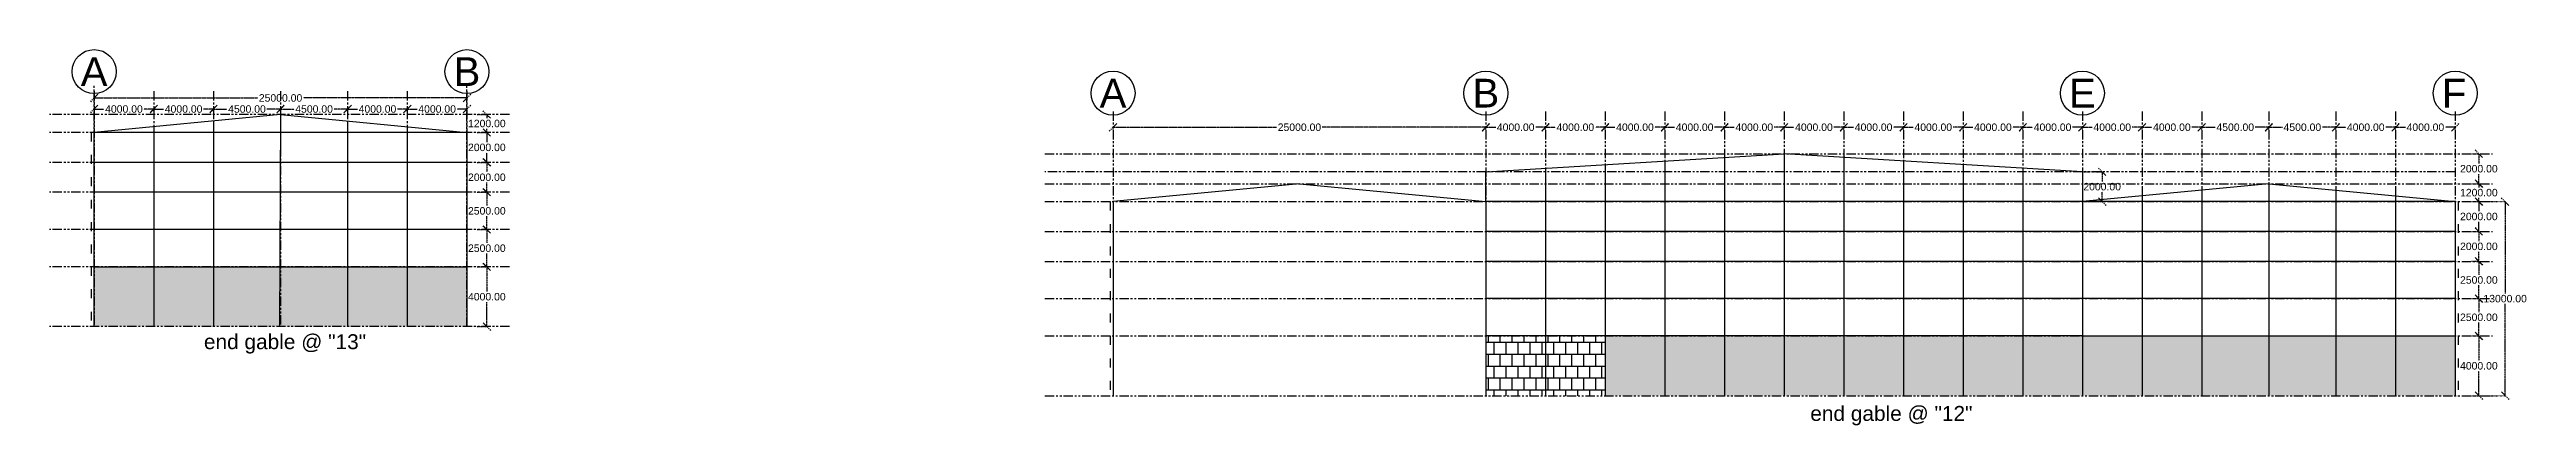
# Model space of a CAD drawing. Header units: inches. Extents: x 365522 to 1858437, y 226114 to 361132.
# Drawn here: x 365522 to 531609, y 241626 to 266792 of the extents above; entities that cross this region are included whole.
import ezdxf

# ---------------------------------------------------------------- set-up
doc = ezdxf.new("R2010")
doc.units = ezdxf.units.IN
doc.header["$MEASUREMENT"] = 0
doc.linetypes.add('ACAD_ISO03W100', pattern=[30, 12, -18])
doc.linetypes.add('PHANTOM2', pattern=[1.25, 0.625, -0.125, 0.125, -0.125, 0.125, -0.125])
for name, color, linetype in [('axis', 8, 'PHANTOM2'), ('bracing', 6, 'Continuous'), ('dimensions', 1, 'PHANTOM2'), ('initial layout', 7, 'Continuous'), ('text', 3, 'Continuous'), ('wall', 12, 'Continuous')]:
    doc.layers.add(name, color=color, linetype=linetype)
doc.styles.get("Standard").update_dxf_attribs({"font": 'arial.ttf'})
doc.dimstyles.new('Dim_1', dxfattribs={"dimtxt": 500, "dimasz": 500, "dimexe": 0.0625, "dimexo": 0.0625, "dimgap": 100, "dimtad": 0, "dimtih": 1, "dimtoh": 1, "dimzin": 0, "dimdsep": 46, "dimtxsty": 'Standard', "dimblk": 'OBLIQUE', "dimcen": 0.09, "dimclrd": 256, "dimclre": 256, "dimclrt": 256, "dimadec": 0, "dimazin": 0, "dimtfac": 1, "dimtofl": 0, "dimtmove": 0, "dimatfit": 3, "dimfxl": 1, "dimtfillclr": 256, "dimtolj": 1, "dimtzin": 0, "dimlwe": -1, "dimarcsym": 0})

msp = doc.modelspace()

# ---------------------------------------------------------------- texts
at = {"layer": 'text'}
for s, p in [('B', (392615.614, 264355.229)), ('B', (460937.132, 262914.357)), ('E', (500937.132, 262914.857)), ('F', (525937.118, 262914.843))]:
    msp.add_text(s, height=1923.263, dxfattribs=at).set_placement(p)
at = {"layer": 'text', "ltscale": 1000}
for s, p in [('end gable @ "13"', (375874.466, 246731.507)), ('end gable @ "12"', (483586.862, 241927.355))]:
    msp.add_text(s, height=1000, dxfattribs=at).set_placement(p)

# ---------------------------------------------------------------- blocks, each defined once
blk = doc.blocks.new('_Oblique')
at = {"color": 0, "linetype": 'ByBlock', "lineweight": -2}
blk.add_line((-0.5, -0.5), (0.5, 0.5), dxfattribs=at)
blk = doc.blocks.new('*D1')
at = {"layer": 'Defpoints', "color": 0, "transparency": 16777216}
for p in [(394166, 252241), (394845, 252241), (394166, 248241)]:
    blk.add_point(p, dxfattribs=at)
at = {"layer": 'dimensions', "linetype": 'ACAD_ISO03W100', "transparency": 16777216}
for p, q in [((394166, 252241), (394845, 252241)), ((394166, 248241), (394845, 248241))]:
    blk.add_line(p, q, dxfattribs=at)
at = {"layer": 'dimensions', "lineweight": -2, "transparency": 16777216}
for p, q in [((394845, 252241), (394845, 250596)), ((394845, 248241), (394845, 249886))]:
    blk.add_line(p, q, dxfattribs=at)
at = {"layer": 'dimensions', "lineweight": -2, "transparency": 16777216, "xscale": 500, "yscale": 500, "zscale": 500}
for p, rotation in [((394845, 252241), 90), ((394845, 248241), 270)]:
    blk.add_blockref('_Oblique', p, dxfattribs=dict(at, rotation=rotation))
at = {"layer": 'dimensions', "transparency": 16777216, "insert": (394845, 250241), "char_height": 500, "attachment_point": 5}
blk.add_mtext('\\A1;4000.00', dxfattribs=at)
blk = doc.blocks.new('*D2')
at = {"layer": 'Defpoints', "color": 0, "transparency": 16777216}
for p in [(394166, 254741), (394845, 254741), (394166, 252241)]:
    blk.add_point(p, dxfattribs=at)
at = {"layer": 'dimensions', "linetype": 'ACAD_ISO03W100', "transparency": 16777216}
for p, q in [((394166, 254741), (394845, 254741)), ((394166, 252241), (394845, 252241))]:
    blk.add_line(p, q, dxfattribs=at)
at = {"layer": 'dimensions', "lineweight": -2, "transparency": 16777216}
for p, q in [((394845, 254741), (394845, 253846)), ((394845, 252241), (394845, 253136))]:
    blk.add_line(p, q, dxfattribs=at)
at = {"layer": 'dimensions', "lineweight": -2, "transparency": 16777216, "xscale": 500, "yscale": 500, "zscale": 500}
for p, rotation in [((394845, 254741), 90), ((394845, 252241), 270)]:
    blk.add_blockref('_Oblique', p, dxfattribs=dict(at, rotation=rotation))
at = {"layer": 'dimensions', "transparency": 16777216, "insert": (394845, 253491), "char_height": 500, "attachment_point": 5}
blk.add_mtext('\\A1;2500.00', dxfattribs=at)
blk = doc.blocks.new('*D3')
at = {"layer": 'Defpoints', "color": 0, "transparency": 16777216}
for p in [(394166, 257241), (394845, 257241), (394166, 254741)]:
    blk.add_point(p, dxfattribs=at)
at = {"layer": 'dimensions', "linetype": 'ACAD_ISO03W100', "transparency": 16777216}
for p, q in [((394166, 257241), (394845, 257241)), ((394166, 254741), (394845, 254741))]:
    blk.add_line(p, q, dxfattribs=at)
at = {"layer": 'dimensions', "lineweight": -2, "transparency": 16777216}
for p, q in [((394845, 257241), (394845, 256346)), ((394845, 254741), (394845, 255636))]:
    blk.add_line(p, q, dxfattribs=at)
at = {"layer": 'dimensions', "lineweight": -2, "transparency": 16777216, "xscale": 500, "yscale": 500, "zscale": 500}
for p, rotation in [((394845, 257241), 90), ((394845, 254741), 270)]:
    blk.add_blockref('_Oblique', p, dxfattribs=dict(at, rotation=rotation))
at = {"layer": 'dimensions', "transparency": 16777216, "insert": (394845, 255991), "char_height": 500, "attachment_point": 5}
blk.add_mtext('\\A1;2500.00', dxfattribs=at)
blk = doc.blocks.new('*D4')
at = {"layer": 'Defpoints', "color": 0, "transparency": 16777216}
for p in [(394166, 259241), (394845, 259241), (394166, 257241)]:
    blk.add_point(p, dxfattribs=at)
at = {"layer": 'dimensions', "linetype": 'ACAD_ISO03W100', "transparency": 16777216}
for p, q in [((394166, 259241), (394845, 259241)), ((394166, 257241), (394845, 257241))]:
    blk.add_line(p, q, dxfattribs=at)
at = {"layer": 'dimensions', "lineweight": -2, "transparency": 16777216}
for p, q in [((394845, 259241), (394845, 258596)), ((394845, 257241), (394845, 257886))]:
    blk.add_line(p, q, dxfattribs=at)
at = {"layer": 'dimensions', "lineweight": -2, "transparency": 16777216, "xscale": 500, "yscale": 500, "zscale": 500}
for p, rotation in [((394845, 259241), 90), ((394845, 257241), 270)]:
    blk.add_blockref('_Oblique', p, dxfattribs=dict(at, rotation=rotation))
at = {"layer": 'dimensions', "transparency": 16777216, "insert": (394845, 258241), "char_height": 500, "attachment_point": 5}
blk.add_mtext('\\A1;2000.00', dxfattribs=at)
blk = doc.blocks.new('*D5')
at = {"layer": 'Defpoints', "color": 0, "transparency": 16777216}
for p in [(394166, 261241), (394845, 261241), (394166, 259241)]:
    blk.add_point(p, dxfattribs=at)
at = {"layer": 'dimensions', "linetype": 'ACAD_ISO03W100', "transparency": 16777216}
for p, q in [((394166, 261241), (394845, 261241)), ((394166, 259241), (394845, 259241))]:
    blk.add_line(p, q, dxfattribs=at)
at = {"layer": 'dimensions', "lineweight": -2, "transparency": 16777216}
for p, q in [((394845, 261241), (394845, 260596)), ((394845, 259241), (394845, 259886))]:
    blk.add_line(p, q, dxfattribs=at)
at = {"layer": 'dimensions', "lineweight": -2, "transparency": 16777216, "xscale": 500, "yscale": 500, "zscale": 500}
for p, rotation in [((394845, 261241), 90), ((394845, 259241), 270)]:
    blk.add_blockref('_Oblique', p, dxfattribs=dict(at, rotation=rotation))
at = {"layer": 'dimensions', "transparency": 16777216, "insert": (394845, 260241), "char_height": 500, "attachment_point": 5}
blk.add_mtext('\\A1;2000.00', dxfattribs=at)
blk = doc.blocks.new('*D6')
at = {"layer": 'Defpoints', "color": 0, "transparency": 16777216}
for p in [(394166, 262441), (394845, 262441), (394166, 261241)]:
    blk.add_point(p, dxfattribs=at)
at = {"layer": 'dimensions', "linetype": 'ACAD_ISO03W100', "transparency": 16777216}
for p, q in [((394166, 262441), (394845, 262441)), ((394166, 261241), (394845, 261241))]:
    blk.add_line(p, q, dxfattribs=at)
at = {"layer": 'dimensions', "lineweight": -2, "transparency": 16777216}
for p, q in [((394845, 262441), (394845, 262196)), ((394845, 261241), (394845, 261486))]:
    blk.add_line(p, q, dxfattribs=at)
at = {"layer": 'dimensions', "lineweight": -2, "transparency": 16777216, "xscale": 500, "yscale": 500, "zscale": 500}
for p, rotation in [((394845, 262441), 90), ((394845, 261241), 270)]:
    blk.add_blockref('_Oblique', p, dxfattribs=dict(at, rotation=rotation))
at = {"layer": 'dimensions', "transparency": 16777216, "insert": (394845, 261841), "char_height": 500, "attachment_point": 5}
blk.add_mtext('\\A1;1200.00', dxfattribs=at)
blk = doc.blocks.new('*D7')
at = {"layer": 'Defpoints', "color": 0, "transparency": 16777216}
for p in [(368512, 263283), (393512, 263553), (393512, 263283)]:
    blk.add_point(p, dxfattribs=at)
at = {"layer": 'dimensions', "linetype": 'ACAD_ISO03W100', "transparency": 16777216}
for p, q in [((368512, 263283), (368512, 263553)), ((393512, 263283), (393512, 263553))]:
    blk.add_line(p, q, dxfattribs=at)
at = {"layer": 'dimensions', "lineweight": -2, "transparency": 16777216}
for p, q in [((368512, 263553), (379482, 263553)), ((393512, 263553), (382541, 263553))]:
    blk.add_line(p, q, dxfattribs=at)
at = {"layer": 'dimensions', "lineweight": -2, "transparency": 16777216, "xscale": 500, "yscale": 500, "zscale": 500, "rotation": 180}
blk.add_blockref('_Oblique', (368512, 263553), dxfattribs=at)
at = {"layer": 'dimensions', "lineweight": -2, "transparency": 16777216, "xscale": 500, "yscale": 500, "zscale": 500}
blk.add_blockref('_Oblique', (393512, 263553), dxfattribs=at)
at = {"layer": 'dimensions', "transparency": 16777216, "insert": (381012, 263553), "char_height": 500, "attachment_point": 5}
blk.add_mtext('\\A1;25000.00', dxfattribs=at)
blk = doc.blocks.new('*D8')
at = {"layer": 'Defpoints', "color": 0}
for p in [(461833, 261393), (465833, 261591), (465833, 261393)]:
    blk.add_point(p, dxfattribs=at)
at = {"layer": 'dimensions', "linetype": 'ACAD_ISO03W100', "transparency": 16777216}
for p, q in [((461833, 261393), (461833, 261591)), ((465833, 261393), (465833, 261591))]:
    blk.add_line(p, q, dxfattribs=at)
at = {"layer": 'dimensions', "lineweight": -2, "transparency": 16777216}
for p, q in [((461833, 261591), (462492, 261591)), ((465833, 261591), (465174, 261591))]:
    blk.add_line(p, q, dxfattribs=at)
at = {"layer": 'dimensions', "lineweight": -2, "transparency": 16777216, "xscale": 500, "yscale": 500, "zscale": 500, "rotation": 180}
blk.add_blockref('_Oblique', (461833, 261591), dxfattribs=at)
at = {"layer": 'dimensions', "lineweight": -2, "transparency": 16777216, "xscale": 500, "yscale": 500, "zscale": 500}
blk.add_blockref('_Oblique', (465833, 261591), dxfattribs=at)
at = {"layer": 'dimensions', "transparency": 16777216, "insert": (463833, 261591), "char_height": 500, "attachment_point": 5}
blk.add_mtext('\\A1;4000.00', dxfattribs=at)
blk = doc.blocks.new('*D9')
at = {"layer": 'Defpoints', "color": 0}
for p in [(465833, 261393), (469833, 261591), (469833, 261393)]:
    blk.add_point(p, dxfattribs=at)
at = {"layer": 'dimensions', "linetype": 'ACAD_ISO03W100', "transparency": 16777216}
for p, q in [((465833, 261393), (465833, 261591)), ((469833, 261393), (469833, 261591))]:
    blk.add_line(p, q, dxfattribs=at)
at = {"layer": 'dimensions', "lineweight": -2, "transparency": 16777216}
for p, q in [((465833, 261591), (466492, 261591)), ((469833, 261591), (469174, 261591))]:
    blk.add_line(p, q, dxfattribs=at)
at = {"layer": 'dimensions', "lineweight": -2, "transparency": 16777216, "xscale": 500, "yscale": 500, "zscale": 500, "rotation": 180}
blk.add_blockref('_Oblique', (465833, 261591), dxfattribs=at)
at = {"layer": 'dimensions', "lineweight": -2, "transparency": 16777216, "xscale": 500, "yscale": 500, "zscale": 500}
blk.add_blockref('_Oblique', (469833, 261591), dxfattribs=at)
at = {"layer": 'dimensions', "transparency": 16777216, "insert": (467833, 261591), "char_height": 500, "attachment_point": 5}
blk.add_mtext('\\A1;4000.00', dxfattribs=at)
blk = doc.blocks.new('*D10')
at = {"layer": 'Defpoints', "color": 0}
for p in [(469833, 261393), (473833, 261591), (473833, 261393)]:
    blk.add_point(p, dxfattribs=at)
at = {"layer": 'dimensions', "linetype": 'ACAD_ISO03W100', "transparency": 16777216}
for p, q in [((469833, 261393), (469833, 261591)), ((473833, 261393), (473833, 261591))]:
    blk.add_line(p, q, dxfattribs=at)
at = {"layer": 'dimensions', "lineweight": -2, "transparency": 16777216}
for p, q in [((469833, 261591), (470492, 261591)), ((473833, 261591), (473174, 261591))]:
    blk.add_line(p, q, dxfattribs=at)
at = {"layer": 'dimensions', "lineweight": -2, "transparency": 16777216, "xscale": 500, "yscale": 500, "zscale": 500, "rotation": 180}
blk.add_blockref('_Oblique', (469833, 261591), dxfattribs=at)
at = {"layer": 'dimensions', "lineweight": -2, "transparency": 16777216, "xscale": 500, "yscale": 500, "zscale": 500}
blk.add_blockref('_Oblique', (473833, 261591), dxfattribs=at)
at = {"layer": 'dimensions', "transparency": 16777216, "insert": (471833, 261591), "char_height": 500, "attachment_point": 5}
blk.add_mtext('\\A1;4000.00', dxfattribs=at)
blk = doc.blocks.new('*D11')
at = {"layer": 'Defpoints', "color": 0}
for p in [(473833, 261393), (477833, 261591), (477833, 261393)]:
    blk.add_point(p, dxfattribs=at)
at = {"layer": 'dimensions', "linetype": 'ACAD_ISO03W100', "transparency": 16777216}
for p, q in [((473833, 261393), (473833, 261591)), ((477833, 261393), (477833, 261591))]:
    blk.add_line(p, q, dxfattribs=at)
at = {"layer": 'dimensions', "lineweight": -2, "transparency": 16777216}
for p, q in [((473833, 261591), (474492, 261591)), ((477833, 261591), (477174, 261591))]:
    blk.add_line(p, q, dxfattribs=at)
at = {"layer": 'dimensions', "lineweight": -2, "transparency": 16777216, "xscale": 500, "yscale": 500, "zscale": 500, "rotation": 180}
blk.add_blockref('_Oblique', (473833, 261591), dxfattribs=at)
at = {"layer": 'dimensions', "lineweight": -2, "transparency": 16777216, "xscale": 500, "yscale": 500, "zscale": 500}
blk.add_blockref('_Oblique', (477833, 261591), dxfattribs=at)
at = {"layer": 'dimensions', "transparency": 16777216, "insert": (475833, 261591), "char_height": 500, "attachment_point": 5}
blk.add_mtext('\\A1;4000.00', dxfattribs=at)
blk = doc.blocks.new('*D12')
at = {"layer": 'Defpoints', "color": 0}
for p in [(477833, 261393), (481833, 261591), (481833, 261393)]:
    blk.add_point(p, dxfattribs=at)
at = {"layer": 'dimensions', "linetype": 'ACAD_ISO03W100', "transparency": 16777216}
for p, q in [((477833, 261393), (477833, 261591)), ((481833, 261393), (481833, 261591))]:
    blk.add_line(p, q, dxfattribs=at)
at = {"layer": 'dimensions', "lineweight": -2, "transparency": 16777216}
for p, q in [((477833, 261591), (478492, 261591)), ((481833, 261591), (481174, 261591))]:
    blk.add_line(p, q, dxfattribs=at)
at = {"layer": 'dimensions', "lineweight": -2, "transparency": 16777216, "xscale": 500, "yscale": 500, "zscale": 500, "rotation": 180}
blk.add_blockref('_Oblique', (477833, 261591), dxfattribs=at)
at = {"layer": 'dimensions', "lineweight": -2, "transparency": 16777216, "xscale": 500, "yscale": 500, "zscale": 500}
blk.add_blockref('_Oblique', (481833, 261591), dxfattribs=at)
at = {"layer": 'dimensions', "transparency": 16777216, "insert": (479833, 261591), "char_height": 500, "attachment_point": 5}
blk.add_mtext('\\A1;4000.00', dxfattribs=at)
blk = doc.blocks.new('*D13')
at = {"layer": 'Defpoints', "color": 0}
for p in [(481833, 261393), (485833, 261591), (485833, 261393)]:
    blk.add_point(p, dxfattribs=at)
at = {"layer": 'dimensions', "linetype": 'ACAD_ISO03W100', "transparency": 16777216}
for p, q in [((481833, 261393), (481833, 261591)), ((485833, 261393), (485833, 261591))]:
    blk.add_line(p, q, dxfattribs=at)
at = {"layer": 'dimensions', "lineweight": -2, "transparency": 16777216}
for p, q in [((481833, 261591), (482492, 261591)), ((485833, 261591), (485174, 261591))]:
    blk.add_line(p, q, dxfattribs=at)
at = {"layer": 'dimensions', "lineweight": -2, "transparency": 16777216, "xscale": 500, "yscale": 500, "zscale": 500, "rotation": 180}
blk.add_blockref('_Oblique', (481833, 261591), dxfattribs=at)
at = {"layer": 'dimensions', "lineweight": -2, "transparency": 16777216, "xscale": 500, "yscale": 500, "zscale": 500}
blk.add_blockref('_Oblique', (485833, 261591), dxfattribs=at)
at = {"layer": 'dimensions', "transparency": 16777216, "insert": (483833, 261591), "char_height": 500, "attachment_point": 5}
blk.add_mtext('\\A1;4000.00', dxfattribs=at)
blk = doc.blocks.new('*D14')
at = {"layer": 'Defpoints', "color": 0}
for p in [(485833, 261393), (489833, 261591), (489833, 261393)]:
    blk.add_point(p, dxfattribs=at)
at = {"layer": 'dimensions', "linetype": 'ACAD_ISO03W100', "transparency": 16777216}
for p, q in [((485833, 261393), (485833, 261591)), ((489833, 261393), (489833, 261591))]:
    blk.add_line(p, q, dxfattribs=at)
at = {"layer": 'dimensions', "lineweight": -2, "transparency": 16777216}
for p, q in [((485833, 261591), (486492, 261591)), ((489833, 261591), (489174, 261591))]:
    blk.add_line(p, q, dxfattribs=at)
at = {"layer": 'dimensions', "lineweight": -2, "transparency": 16777216, "xscale": 500, "yscale": 500, "zscale": 500, "rotation": 180}
blk.add_blockref('_Oblique', (485833, 261591), dxfattribs=at)
at = {"layer": 'dimensions', "lineweight": -2, "transparency": 16777216, "xscale": 500, "yscale": 500, "zscale": 500}
blk.add_blockref('_Oblique', (489833, 261591), dxfattribs=at)
at = {"layer": 'dimensions', "transparency": 16777216, "insert": (487833, 261591), "char_height": 500, "attachment_point": 5}
blk.add_mtext('\\A1;4000.00', dxfattribs=at)
blk = doc.blocks.new('*D15')
at = {"layer": 'Defpoints', "color": 0}
for p in [(489833, 261393), (493833, 261591), (493833, 261393)]:
    blk.add_point(p, dxfattribs=at)
at = {"layer": 'dimensions', "linetype": 'ACAD_ISO03W100', "transparency": 16777216}
for p, q in [((489833, 261393), (489833, 261591)), ((493833, 261393), (493833, 261591))]:
    blk.add_line(p, q, dxfattribs=at)
at = {"layer": 'dimensions', "lineweight": -2, "transparency": 16777216}
for p, q in [((489833, 261591), (490492, 261591)), ((493833, 261591), (493174, 261591))]:
    blk.add_line(p, q, dxfattribs=at)
at = {"layer": 'dimensions', "lineweight": -2, "transparency": 16777216, "xscale": 500, "yscale": 500, "zscale": 500, "rotation": 180}
blk.add_blockref('_Oblique', (489833, 261591), dxfattribs=at)
at = {"layer": 'dimensions', "lineweight": -2, "transparency": 16777216, "xscale": 500, "yscale": 500, "zscale": 500}
blk.add_blockref('_Oblique', (493833, 261591), dxfattribs=at)
at = {"layer": 'dimensions', "transparency": 16777216, "insert": (491833, 261591), "char_height": 500, "attachment_point": 5}
blk.add_mtext('\\A1;4000.00', dxfattribs=at)
blk = doc.blocks.new('*D16')
at = {"layer": 'Defpoints', "color": 0}
for p in [(493833, 261393), (497833, 261591), (497833, 261393)]:
    blk.add_point(p, dxfattribs=at)
at = {"layer": 'dimensions', "linetype": 'ACAD_ISO03W100', "transparency": 16777216}
for p, q in [((493833, 261393), (493833, 261591)), ((497833, 261393), (497833, 261591))]:
    blk.add_line(p, q, dxfattribs=at)
at = {"layer": 'dimensions', "lineweight": -2, "transparency": 16777216}
for p, q in [((493833, 261591), (494492, 261591)), ((497833, 261591), (497174, 261591))]:
    blk.add_line(p, q, dxfattribs=at)
at = {"layer": 'dimensions', "lineweight": -2, "transparency": 16777216, "xscale": 500, "yscale": 500, "zscale": 500, "rotation": 180}
blk.add_blockref('_Oblique', (493833, 261591), dxfattribs=at)
at = {"layer": 'dimensions', "lineweight": -2, "transparency": 16777216, "xscale": 500, "yscale": 500, "zscale": 500}
blk.add_blockref('_Oblique', (497833, 261591), dxfattribs=at)
at = {"layer": 'dimensions', "transparency": 16777216, "insert": (495833, 261591), "char_height": 500, "attachment_point": 5}
blk.add_mtext('\\A1;4000.00', dxfattribs=at)
blk = doc.blocks.new('*D17')
at = {"layer": 'Defpoints', "color": 0}
for p in [(497833, 261393), (501833, 261591), (501833, 261393)]:
    blk.add_point(p, dxfattribs=at)
at = {"layer": 'dimensions', "linetype": 'ACAD_ISO03W100', "transparency": 16777216}
for p, q in [((497833, 261393), (497833, 261591)), ((501833, 261393), (501833, 261591))]:
    blk.add_line(p, q, dxfattribs=at)
at = {"layer": 'dimensions', "lineweight": -2, "transparency": 16777216}
for p, q in [((497833, 261591), (498492, 261591)), ((501833, 261591), (501174, 261591))]:
    blk.add_line(p, q, dxfattribs=at)
at = {"layer": 'dimensions', "lineweight": -2, "transparency": 16777216, "xscale": 500, "yscale": 500, "zscale": 500, "rotation": 180}
blk.add_blockref('_Oblique', (497833, 261591), dxfattribs=at)
at = {"layer": 'dimensions', "lineweight": -2, "transparency": 16777216, "xscale": 500, "yscale": 500, "zscale": 500}
blk.add_blockref('_Oblique', (501833, 261591), dxfattribs=at)
at = {"layer": 'dimensions', "transparency": 16777216, "insert": (499833, 261591), "char_height": 500, "attachment_point": 5}
blk.add_mtext('\\A1;4000.00', dxfattribs=at)
blk = doc.blocks.new('*D18')
at = {"layer": 'Defpoints', "color": 0}
for p in [(501833, 261393), (505833, 261591), (505833, 261393)]:
    blk.add_point(p, dxfattribs=at)
at = {"layer": 'dimensions', "linetype": 'ACAD_ISO03W100', "transparency": 16777216}
for p, q in [((501833, 261393), (501833, 261591)), ((505833, 261393), (505833, 261591))]:
    blk.add_line(p, q, dxfattribs=at)
at = {"layer": 'dimensions', "lineweight": -2, "transparency": 16777216}
for p, q in [((501833, 261591), (502492, 261591)), ((505833, 261591), (505174, 261591))]:
    blk.add_line(p, q, dxfattribs=at)
at = {"layer": 'dimensions', "lineweight": -2, "transparency": 16777216, "xscale": 500, "yscale": 500, "zscale": 500, "rotation": 180}
blk.add_blockref('_Oblique', (501833, 261591), dxfattribs=at)
at = {"layer": 'dimensions', "lineweight": -2, "transparency": 16777216, "xscale": 500, "yscale": 500, "zscale": 500}
blk.add_blockref('_Oblique', (505833, 261591), dxfattribs=at)
at = {"layer": 'dimensions', "transparency": 16777216, "insert": (503833, 261591), "char_height": 500, "attachment_point": 5}
blk.add_mtext('\\A1;4000.00', dxfattribs=at)
blk = doc.blocks.new('*D19')
at = {"layer": 'Defpoints', "color": 0}
for p in [(505833, 261591), (505833, 261393), (509833, 261393)]:
    blk.add_point(p, dxfattribs=at)
at = {"layer": 'dimensions', "linetype": 'ACAD_ISO03W100', "transparency": 16777216}
for p, q in [((505833, 261393), (505833, 261591)), ((509833, 261393), (509833, 261591))]:
    blk.add_line(p, q, dxfattribs=at)
at = {"layer": 'dimensions', "lineweight": -2, "transparency": 16777216}
for p, q in [((505833, 261591), (506492, 261591)), ((509833, 261591), (509174, 261591))]:
    blk.add_line(p, q, dxfattribs=at)
at = {"layer": 'dimensions', "lineweight": -2, "transparency": 16777216, "xscale": 500, "yscale": 500, "zscale": 500, "rotation": 180}
blk.add_blockref('_Oblique', (505833, 261591), dxfattribs=at)
at = {"layer": 'dimensions', "lineweight": -2, "transparency": 16777216, "xscale": 500, "yscale": 500, "zscale": 500}
blk.add_blockref('_Oblique', (509833, 261591), dxfattribs=at)
at = {"layer": 'dimensions', "transparency": 16777216, "insert": (507833, 261591), "char_height": 500, "attachment_point": 5}
blk.add_mtext('\\A1;4000.00', dxfattribs=at)
blk = doc.blocks.new('*D20')
at = {"layer": 'Defpoints', "color": 0}
for p in [(509833, 261591), (509833, 261393), (514333, 261393)]:
    blk.add_point(p, dxfattribs=at)
at = {"layer": 'dimensions', "linetype": 'ACAD_ISO03W100', "transparency": 16777216}
for p, q in [((509833, 261393), (509833, 261591)), ((514333, 261393), (514333, 261591))]:
    blk.add_line(p, q, dxfattribs=at)
at = {"layer": 'dimensions', "lineweight": -2, "transparency": 16777216}
for p, q in [((509833, 261591), (510742, 261591)), ((514333, 261591), (513424, 261591))]:
    blk.add_line(p, q, dxfattribs=at)
at = {"layer": 'dimensions', "lineweight": -2, "transparency": 16777216, "xscale": 500, "yscale": 500, "zscale": 500, "rotation": 180}
blk.add_blockref('_Oblique', (509833, 261591), dxfattribs=at)
at = {"layer": 'dimensions', "lineweight": -2, "transparency": 16777216, "xscale": 500, "yscale": 500, "zscale": 500}
blk.add_blockref('_Oblique', (514333, 261591), dxfattribs=at)
at = {"layer": 'dimensions', "transparency": 16777216, "insert": (512083, 261591), "char_height": 500, "attachment_point": 5}
blk.add_mtext('\\A1;4500.00', dxfattribs=at)
blk = doc.blocks.new('*D21')
at = {"layer": 'Defpoints', "color": 0}
for p in [(514333, 261393), (518833, 261591), (518833, 261393)]:
    blk.add_point(p, dxfattribs=at)
at = {"layer": 'dimensions', "linetype": 'ACAD_ISO03W100', "transparency": 16777216}
for p, q in [((514333, 261393), (514333, 261591)), ((518833, 261393), (518833, 261591))]:
    blk.add_line(p, q, dxfattribs=at)
at = {"layer": 'dimensions', "lineweight": -2, "transparency": 16777216}
for p, q in [((514333, 261591), (515242, 261591)), ((518833, 261591), (517924, 261591))]:
    blk.add_line(p, q, dxfattribs=at)
at = {"layer": 'dimensions', "lineweight": -2, "transparency": 16777216, "xscale": 500, "yscale": 500, "zscale": 500, "rotation": 180}
blk.add_blockref('_Oblique', (514333, 261591), dxfattribs=at)
at = {"layer": 'dimensions', "lineweight": -2, "transparency": 16777216, "xscale": 500, "yscale": 500, "zscale": 500}
blk.add_blockref('_Oblique', (518833, 261591), dxfattribs=at)
at = {"layer": 'dimensions', "transparency": 16777216, "insert": (516583, 261591), "char_height": 500, "attachment_point": 5}
blk.add_mtext('\\A1;4500.00', dxfattribs=at)
blk = doc.blocks.new('*D22')
at = {"layer": 'Defpoints', "color": 0}
for p in [(518833, 261393), (522833, 261591), (522833, 261393)]:
    blk.add_point(p, dxfattribs=at)
at = {"layer": 'dimensions', "linetype": 'ACAD_ISO03W100', "transparency": 16777216}
for p, q in [((518833, 261393), (518833, 261591)), ((522833, 261393), (522833, 261591))]:
    blk.add_line(p, q, dxfattribs=at)
at = {"layer": 'dimensions', "lineweight": -2, "transparency": 16777216}
for p, q in [((518833, 261591), (519492, 261591)), ((522833, 261591), (522174, 261591))]:
    blk.add_line(p, q, dxfattribs=at)
at = {"layer": 'dimensions', "lineweight": -2, "transparency": 16777216, "xscale": 500, "yscale": 500, "zscale": 500, "rotation": 180}
blk.add_blockref('_Oblique', (518833, 261591), dxfattribs=at)
at = {"layer": 'dimensions', "lineweight": -2, "transparency": 16777216, "xscale": 500, "yscale": 500, "zscale": 500}
blk.add_blockref('_Oblique', (522833, 261591), dxfattribs=at)
at = {"layer": 'dimensions', "transparency": 16777216, "insert": (520833, 261591), "char_height": 500, "attachment_point": 5}
blk.add_mtext('\\A1;4000.00', dxfattribs=at)
blk = doc.blocks.new('*D23')
at = {"layer": 'Defpoints', "color": 0}
for p in [(522833, 261393), (526833, 261591), (526833, 261393)]:
    blk.add_point(p, dxfattribs=at)
at = {"layer": 'dimensions', "linetype": 'ACAD_ISO03W100', "transparency": 16777216}
for p, q in [((522833, 261393), (522833, 261591)), ((526833, 261393), (526833, 261591))]:
    blk.add_line(p, q, dxfattribs=at)
at = {"layer": 'dimensions', "lineweight": -2, "transparency": 16777216}
for p, q in [((522833, 261591), (523492, 261591)), ((526833, 261591), (526174, 261591))]:
    blk.add_line(p, q, dxfattribs=at)
at = {"layer": 'dimensions', "lineweight": -2, "transparency": 16777216, "xscale": 500, "yscale": 500, "zscale": 500, "rotation": 180}
blk.add_blockref('_Oblique', (522833, 261591), dxfattribs=at)
at = {"layer": 'dimensions', "lineweight": -2, "transparency": 16777216, "xscale": 500, "yscale": 500, "zscale": 500}
blk.add_blockref('_Oblique', (526833, 261591), dxfattribs=at)
at = {"layer": 'dimensions', "transparency": 16777216, "insert": (524833, 261591), "char_height": 500, "attachment_point": 5}
blk.add_mtext('\\A1;4000.00', dxfattribs=at)
blk = doc.blocks.new('*D24')
at = {"layer": 'Defpoints', "color": 0, "transparency": 16777216}
for p in [(527931, 247613), (528418, 247613), (527931, 243613)]:
    blk.add_point(p, dxfattribs=at)
at = {"layer": 'dimensions', "linetype": 'ACAD_ISO03W100', "transparency": 16777216}
for p, q in [((527931, 247613), (528418, 247613)), ((527931, 243613), (528418, 243613))]:
    blk.add_line(p, q, dxfattribs=at)
at = {"layer": 'dimensions', "lineweight": -2, "transparency": 16777216}
for p, q in [((528418, 247613), (528418, 245968)), ((528418, 243613), (528418, 245258))]:
    blk.add_line(p, q, dxfattribs=at)
at = {"layer": 'dimensions', "lineweight": -2, "transparency": 16777216, "xscale": 500, "yscale": 500, "zscale": 500}
for p, rotation in [((528418, 247613), 90), ((528418, 243613), 270)]:
    blk.add_blockref('_Oblique', p, dxfattribs=dict(at, rotation=rotation))
at = {"layer": 'dimensions', "transparency": 16777216, "insert": (528418, 245613), "char_height": 500, "attachment_point": 5}
blk.add_mtext('\\A1;4000.00', dxfattribs=at)
blk = doc.blocks.new('*D25')
at = {"layer": 'Defpoints', "color": 0, "transparency": 16777216}
for p in [(527931, 250113), (528418, 250113), (527931, 247613)]:
    blk.add_point(p, dxfattribs=at)
at = {"layer": 'dimensions', "linetype": 'ACAD_ISO03W100', "transparency": 16777216}
for p, q in [((527931, 250113), (528418, 250113)), ((527931, 247613), (528418, 247613))]:
    blk.add_line(p, q, dxfattribs=at)
at = {"layer": 'dimensions', "lineweight": -2, "transparency": 16777216}
for p, q in [((528418, 250113), (528418, 249218)), ((528418, 247613), (528418, 248508))]:
    blk.add_line(p, q, dxfattribs=at)
at = {"layer": 'dimensions', "lineweight": -2, "transparency": 16777216, "xscale": 500, "yscale": 500, "zscale": 500}
for p, rotation in [((528418, 250113), 90), ((528418, 247613), 270)]:
    blk.add_blockref('_Oblique', p, dxfattribs=dict(at, rotation=rotation))
at = {"layer": 'dimensions', "transparency": 16777216, "insert": (528418, 248863), "char_height": 500, "attachment_point": 5}
blk.add_mtext('\\A1;2500.00', dxfattribs=at)
blk = doc.blocks.new('*D26')
at = {"layer": 'Defpoints', "color": 0, "transparency": 16777216}
for p in [(527931, 252613), (528418, 252613), (527931, 250113)]:
    blk.add_point(p, dxfattribs=at)
at = {"layer": 'dimensions', "linetype": 'ACAD_ISO03W100', "transparency": 16777216}
for p, q in [((527931, 252613), (528418, 252613)), ((527931, 250113), (528418, 250113))]:
    blk.add_line(p, q, dxfattribs=at)
at = {"layer": 'dimensions', "lineweight": -2, "transparency": 16777216}
for p, q in [((528418, 252613), (528418, 251718)), ((528418, 250113), (528418, 251008))]:
    blk.add_line(p, q, dxfattribs=at)
at = {"layer": 'dimensions', "lineweight": -2, "transparency": 16777216, "xscale": 500, "yscale": 500, "zscale": 500}
for p, rotation in [((528418, 252613), 90), ((528418, 250113), 270)]:
    blk.add_blockref('_Oblique', p, dxfattribs=dict(at, rotation=rotation))
at = {"layer": 'dimensions', "transparency": 16777216, "insert": (528418, 251363), "char_height": 500, "attachment_point": 5}
blk.add_mtext('\\A1;2500.00', dxfattribs=at)
blk = doc.blocks.new('*D27')
at = {"layer": 'Defpoints', "color": 0, "transparency": 16777216}
for p in [(527931, 254613), (528418, 254613), (527931, 252613)]:
    blk.add_point(p, dxfattribs=at)
at = {"layer": 'dimensions', "linetype": 'ACAD_ISO03W100', "transparency": 16777216}
for p, q in [((527931, 254613), (528418, 254613)), ((527931, 252613), (528418, 252613))]:
    blk.add_line(p, q, dxfattribs=at)
at = {"layer": 'dimensions', "lineweight": -2, "transparency": 16777216}
for p, q in [((528418, 254613), (528418, 253968)), ((528418, 252613), (528418, 253258))]:
    blk.add_line(p, q, dxfattribs=at)
at = {"layer": 'dimensions', "lineweight": -2, "transparency": 16777216, "xscale": 500, "yscale": 500, "zscale": 500}
for p, rotation in [((528418, 254613), 90), ((528418, 252613), 270)]:
    blk.add_blockref('_Oblique', p, dxfattribs=dict(at, rotation=rotation))
at = {"layer": 'dimensions', "transparency": 16777216, "insert": (528418, 253613), "char_height": 500, "attachment_point": 5}
blk.add_mtext('\\A1;2000.00', dxfattribs=at)
blk = doc.blocks.new('*D28')
at = {"layer": 'Defpoints', "color": 0, "transparency": 16777216}
for p in [(527931, 256613), (528418, 256613), (527931, 254613)]:
    blk.add_point(p, dxfattribs=at)
at = {"layer": 'dimensions', "linetype": 'ACAD_ISO03W100', "transparency": 16777216}
for p, q in [((527931, 256613), (528418, 256613)), ((527931, 254613), (528418, 254613))]:
    blk.add_line(p, q, dxfattribs=at)
at = {"layer": 'dimensions', "lineweight": -2, "transparency": 16777216}
for p, q in [((528418, 256613), (528418, 255968)), ((528418, 254613), (528418, 255258))]:
    blk.add_line(p, q, dxfattribs=at)
at = {"layer": 'dimensions', "lineweight": -2, "transparency": 16777216, "xscale": 500, "yscale": 500, "zscale": 500}
for p, rotation in [((528418, 256613), 90), ((528418, 254613), 270)]:
    blk.add_blockref('_Oblique', p, dxfattribs=dict(at, rotation=rotation))
at = {"layer": 'dimensions', "transparency": 16777216, "insert": (528418, 255613), "char_height": 500, "attachment_point": 5}
blk.add_mtext('\\A1;2000.00', dxfattribs=at)
blk = doc.blocks.new('*D29')
at = {"layer": 'Defpoints', "color": 0, "transparency": 16777216}
for p in [(527931, 257813), (528418, 257813), (527931, 256613)]:
    blk.add_point(p, dxfattribs=at)
at = {"layer": 'dimensions', "linetype": 'ACAD_ISO03W100', "transparency": 16777216}
for p, q in [((527931, 257813), (528418, 257813)), ((527931, 256613), (528418, 256613))]:
    blk.add_line(p, q, dxfattribs=at)
at = {"layer": 'dimensions', "lineweight": -2, "transparency": 16777216}
for p, q in [((528418, 257813), (528418, 257568)), ((528418, 256613), (528418, 256858))]:
    blk.add_line(p, q, dxfattribs=at)
at = {"layer": 'dimensions', "lineweight": -2, "transparency": 16777216, "xscale": 500, "yscale": 500, "zscale": 500}
for p, rotation in [((528418, 257813), 90), ((528418, 256613), 270)]:
    blk.add_blockref('_Oblique', p, dxfattribs=dict(at, rotation=rotation))
at = {"layer": 'dimensions', "transparency": 16777216, "insert": (528418, 257213), "char_height": 500, "attachment_point": 5}
blk.add_mtext('\\A1;1200.00', dxfattribs=at)
blk = doc.blocks.new('*D30')
at = {"layer": 'Defpoints', "color": 0, "transparency": 16777216}
for p in [(527931, 259813), (528418, 259813), (527931, 257813)]:
    blk.add_point(p, dxfattribs=at)
at = {"layer": 'dimensions', "linetype": 'ACAD_ISO03W100', "transparency": 16777216}
for p, q in [((527931, 259813), (528418, 259813)), ((527931, 257813), (528418, 257813))]:
    blk.add_line(p, q, dxfattribs=at)
at = {"layer": 'dimensions', "lineweight": -2, "transparency": 16777216}
for p, q in [((528418, 259813), (528418, 259168)), ((528418, 257813), (528418, 258458))]:
    blk.add_line(p, q, dxfattribs=at)
at = {"layer": 'dimensions', "lineweight": -2, "transparency": 16777216, "xscale": 500, "yscale": 500, "zscale": 500}
for p, rotation in [((528418, 259813), 90), ((528418, 257813), 270)]:
    blk.add_blockref('_Oblique', p, dxfattribs=dict(at, rotation=rotation))
at = {"layer": 'dimensions', "transparency": 16777216, "insert": (528418, 258813), "char_height": 500, "attachment_point": 5}
blk.add_mtext('\\A1;2000.00', dxfattribs=at)
blk = doc.blocks.new('*D31')
at = {"layer": 'Defpoints', "color": 0, "transparency": 16777216}
for p in [(527931, 256613), (527931, 243613), (530180, 243613)]:
    blk.add_point(p, dxfattribs=at)
at = {"layer": 'dimensions', "linetype": 'ACAD_ISO03W100', "transparency": 16777216}
for p, q in [((527931, 256613), (530180, 256613)), ((527931, 243613), (530180, 243613))]:
    blk.add_line(p, q, dxfattribs=at)
at = {"layer": 'dimensions', "lineweight": -2, "transparency": 16777216}
for p, q in [((530180, 256613), (530180, 250468)), ((530180, 243613), (530180, 249757))]:
    blk.add_line(p, q, dxfattribs=at)
at = {"layer": 'dimensions', "lineweight": -2, "transparency": 16777216, "xscale": 500, "yscale": 500, "zscale": 500}
for p, rotation in [((530180, 256613), 90), ((530180, 243613), 270)]:
    blk.add_blockref('_Oblique', p, dxfattribs=dict(at, rotation=rotation))
at = {"layer": 'dimensions', "transparency": 16777216, "insert": (530180, 250113), "char_height": 500, "attachment_point": 5}
blk.add_mtext('\\A1;13000.00', dxfattribs=at)
blk = doc.blocks.new('*D37')
at = {"layer": 'Defpoints', "color": 0, "transparency": 16777216}
for p in [(368512, 262614), (372512, 262811), (372512, 262614)]:
    blk.add_point(p, dxfattribs=at)
at = {"layer": 'dimensions', "linetype": 'ACAD_ISO03W100', "transparency": 16777216}
for p, q in [((368512, 262614), (368512, 262811)), ((372512, 262614), (372512, 262811))]:
    blk.add_line(p, q, dxfattribs=at)
at = {"layer": 'dimensions', "lineweight": -2, "transparency": 16777216}
for p, q in [((368512, 262811), (369170, 262811)), ((372512, 262811), (371853, 262811))]:
    blk.add_line(p, q, dxfattribs=at)
at = {"layer": 'dimensions', "lineweight": -2, "transparency": 16777216, "xscale": 500, "yscale": 500, "zscale": 500, "rotation": 180}
blk.add_blockref('_Oblique', (368512, 262811), dxfattribs=at)
at = {"layer": 'dimensions', "lineweight": -2, "transparency": 16777216, "xscale": 500, "yscale": 500, "zscale": 500}
blk.add_blockref('_Oblique', (372512, 262811), dxfattribs=at)
at = {"layer": 'dimensions', "transparency": 16777216, "insert": (370512, 262811), "char_height": 500, "attachment_point": 5}
blk.add_mtext('\\A1;4000.00', dxfattribs=at)
blk = doc.blocks.new('*D32')
at = {"layer": 'Defpoints', "color": 0, "transparency": 16777216}
for p in [(372512, 262811), (372512, 262614), (376512, 262614)]:
    blk.add_point(p, dxfattribs=at)
at = {"layer": 'dimensions', "linetype": 'ACAD_ISO03W100', "transparency": 16777216}
for p, q in [((372512, 262614), (372512, 262811)), ((376512, 262614), (376512, 262811))]:
    blk.add_line(p, q, dxfattribs=at)
at = {"layer": 'dimensions', "lineweight": -2, "transparency": 16777216}
for p, q in [((372512, 262811), (373170, 262811)), ((376512, 262811), (375853, 262811))]:
    blk.add_line(p, q, dxfattribs=at)
at = {"layer": 'dimensions', "lineweight": -2, "transparency": 16777216, "xscale": 500, "yscale": 500, "zscale": 500, "rotation": 180}
blk.add_blockref('_Oblique', (372512, 262811), dxfattribs=at)
at = {"layer": 'dimensions', "lineweight": -2, "transparency": 16777216, "xscale": 500, "yscale": 500, "zscale": 500}
blk.add_blockref('_Oblique', (376512, 262811), dxfattribs=at)
at = {"layer": 'dimensions', "transparency": 16777216, "insert": (374512, 262811), "char_height": 500, "attachment_point": 5}
blk.add_mtext('\\A1;4000.00', dxfattribs=at)
blk = doc.blocks.new('*D33')
at = {"layer": 'Defpoints', "color": 0, "transparency": 16777216}
for p in [(376512, 262811), (376512, 262614), (381012, 262614)]:
    blk.add_point(p, dxfattribs=at)
at = {"layer": 'dimensions', "linetype": 'ACAD_ISO03W100', "transparency": 16777216}
for p, q in [((376512, 262614), (376512, 262811)), ((381012, 262614), (381012, 262811))]:
    blk.add_line(p, q, dxfattribs=at)
at = {"layer": 'dimensions', "lineweight": -2, "transparency": 16777216}
for p, q in [((376512, 262811), (377420, 262811)), ((381012, 262811), (380103, 262811))]:
    blk.add_line(p, q, dxfattribs=at)
at = {"layer": 'dimensions', "lineweight": -2, "transparency": 16777216, "xscale": 500, "yscale": 500, "zscale": 500, "rotation": 180}
blk.add_blockref('_Oblique', (376512, 262811), dxfattribs=at)
at = {"layer": 'dimensions', "lineweight": -2, "transparency": 16777216, "xscale": 500, "yscale": 500, "zscale": 500}
blk.add_blockref('_Oblique', (381012, 262811), dxfattribs=at)
at = {"layer": 'dimensions', "transparency": 16777216, "insert": (378762, 262811), "char_height": 500, "attachment_point": 5}
blk.add_mtext('\\A1;4500.00', dxfattribs=at)
blk = doc.blocks.new('*D34')
at = {"layer": 'Defpoints', "color": 0, "transparency": 16777216}
for p in [(381012, 262614), (385512, 262811), (385512, 262614)]:
    blk.add_point(p, dxfattribs=at)
at = {"layer": 'dimensions', "linetype": 'ACAD_ISO03W100', "transparency": 16777216}
for p, q in [((381012, 262614), (381012, 262811)), ((385512, 262614), (385512, 262811))]:
    blk.add_line(p, q, dxfattribs=at)
at = {"layer": 'dimensions', "lineweight": -2, "transparency": 16777216}
for p, q in [((381012, 262811), (381920, 262811)), ((385512, 262811), (384603, 262811))]:
    blk.add_line(p, q, dxfattribs=at)
at = {"layer": 'dimensions', "lineweight": -2, "transparency": 16777216, "xscale": 500, "yscale": 500, "zscale": 500, "rotation": 180}
blk.add_blockref('_Oblique', (381012, 262811), dxfattribs=at)
at = {"layer": 'dimensions', "lineweight": -2, "transparency": 16777216, "xscale": 500, "yscale": 500, "zscale": 500}
blk.add_blockref('_Oblique', (385512, 262811), dxfattribs=at)
at = {"layer": 'dimensions', "transparency": 16777216, "insert": (383262, 262811), "char_height": 500, "attachment_point": 5}
blk.add_mtext('\\A1;4500.00', dxfattribs=at)
blk = doc.blocks.new('*D35')
at = {"layer": 'Defpoints', "color": 0, "transparency": 16777216}
for p in [(385512, 262614), (389512, 262811), (389512, 262614)]:
    blk.add_point(p, dxfattribs=at)
at = {"layer": 'dimensions', "linetype": 'ACAD_ISO03W100', "transparency": 16777216}
for p, q in [((385512, 262614), (385512, 262811)), ((389512, 262614), (389512, 262811))]:
    blk.add_line(p, q, dxfattribs=at)
at = {"layer": 'dimensions', "lineweight": -2, "transparency": 16777216}
for p, q in [((385512, 262811), (386170, 262811)), ((389512, 262811), (388853, 262811))]:
    blk.add_line(p, q, dxfattribs=at)
at = {"layer": 'dimensions', "lineweight": -2, "transparency": 16777216, "xscale": 500, "yscale": 500, "zscale": 500, "rotation": 180}
blk.add_blockref('_Oblique', (385512, 262811), dxfattribs=at)
at = {"layer": 'dimensions', "lineweight": -2, "transparency": 16777216, "xscale": 500, "yscale": 500, "zscale": 500}
blk.add_blockref('_Oblique', (389512, 262811), dxfattribs=at)
at = {"layer": 'dimensions', "transparency": 16777216, "insert": (387512, 262811), "char_height": 500, "attachment_point": 5}
blk.add_mtext('\\A1;4000.00', dxfattribs=at)
blk = doc.blocks.new('*D36')
at = {"layer": 'Defpoints', "color": 0, "transparency": 16777216}
for p in [(389512, 262614), (393512, 262811), (393512, 262614)]:
    blk.add_point(p, dxfattribs=at)
at = {"layer": 'dimensions', "linetype": 'ACAD_ISO03W100', "transparency": 16777216}
for p, q in [((389512, 262614), (389512, 262811)), ((393512, 262614), (393512, 262811))]:
    blk.add_line(p, q, dxfattribs=at)
at = {"layer": 'dimensions', "lineweight": -2, "transparency": 16777216}
for p, q in [((389512, 262811), (390170, 262811)), ((393512, 262811), (392853, 262811))]:
    blk.add_line(p, q, dxfattribs=at)
at = {"layer": 'dimensions', "lineweight": -2, "transparency": 16777216, "xscale": 500, "yscale": 500, "zscale": 500, "rotation": 180}
blk.add_blockref('_Oblique', (389512, 262811), dxfattribs=at)
at = {"layer": 'dimensions', "lineweight": -2, "transparency": 16777216, "xscale": 500, "yscale": 500, "zscale": 500}
blk.add_blockref('_Oblique', (393512, 262811), dxfattribs=at)
at = {"layer": 'dimensions', "transparency": 16777216, "insert": (391512, 262811), "char_height": 500, "attachment_point": 5}
blk.add_mtext('\\A1;4000.00', dxfattribs=at)
blk = doc.blocks.new('axis label')
at = {"layer": 'text'}
blk.add_circle((0, 0), 1475, dxfattribs=at)
blk.add_text('A', height=1923, dxfattribs=at).set_placement((-896, -962))
blk = doc.blocks.new('*D240')
at = {"layer": 'Defpoints', "color": 0}
for p in [(436833, 261591), (436833, 261393), (461833, 261393)]:
    blk.add_point(p, dxfattribs=at)
at = {"layer": 'dimensions', "linetype": 'ACAD_ISO03W100', "transparency": 16777216}
for p, q in [((436833, 261393), (436833, 261591)), ((461833, 261393), (461833, 261591))]:
    blk.add_line(p, q, dxfattribs=at)
at = {"layer": 'dimensions', "lineweight": -2, "transparency": 16777216}
for p, q in [((436833, 261591), (447803, 261591)), ((461833, 261591), (450863, 261591))]:
    blk.add_line(p, q, dxfattribs=at)
at = {"layer": 'dimensions', "lineweight": -2, "transparency": 16777216, "xscale": 500, "yscale": 500, "zscale": 500, "rotation": 180}
blk.add_blockref('_Oblique', (436833, 261591), dxfattribs=at)
at = {"layer": 'dimensions', "lineweight": -2, "transparency": 16777216, "xscale": 500, "yscale": 500, "zscale": 500}
blk.add_blockref('_Oblique', (461833, 261591), dxfattribs=at)
at = {"layer": 'dimensions', "transparency": 16777216, "insert": (449333, 261591), "char_height": 500, "attachment_point": 5}
blk.add_mtext('\\A1;25000.00', dxfattribs=at)
blk = doc.blocks.new('*D258')
at = {"layer": 'Defpoints', "color": 0}
for p in [(501833, 258613), (501833, 256613), (503158, 256613)]:
    blk.add_point(p, dxfattribs=at)
at = {"layer": 'dimensions', "linetype": 'ACAD_ISO03W100', "transparency": 16777216}
for p, q in [((501833, 258613), (503158, 258613)), ((501833, 256613), (503158, 256613))]:
    blk.add_line(p, q, dxfattribs=at)
at = {"layer": 'dimensions', "lineweight": -2, "transparency": 16777216}
for p, q in [((503158, 258613), (503158, 257968)), ((503158, 256613), (503158, 257258))]:
    blk.add_line(p, q, dxfattribs=at)
at = {"layer": 'dimensions', "lineweight": -2, "transparency": 16777216, "xscale": 500, "yscale": 500, "zscale": 500}
for p, rotation in [((503158, 258613), 90), ((503158, 256613), 270)]:
    blk.add_blockref('_Oblique', p, dxfattribs=dict(at, rotation=rotation))
at = {"layer": 'dimensions', "transparency": 16777216, "insert": (503158, 257613), "char_height": 500, "attachment_point": 5}
blk.add_mtext('\\A1;2000.00', dxfattribs=at)

# ---------------------------------------------------------------- dimensions: what is measured, and where the dimension line sits
at = {"layer": 'dimensions'}
for base, p1, p2, picture, middle in [((393511.636, 263552.705), (368511.636, 263282.817), (393511.636, 263282.817), '*D7', (381011.636, 263552.705)), ((372511.636, 262811.174), (368511.636, 262613.8), (372511.636, 262613.8), '*D37', (370511.636, 262811.174)), ((372511.636, 262811.174), (376511.636, 262613.8), (372511.636, 262613.8), '*D32', (374511.636, 262811.174)), ((376511.636, 262811.174), (381011.636, 262613.8), (376511.636, 262613.8), '*D33', (378761.636, 262811.174)), ((385511.636, 262811.174), (381011.636, 262613.8), (385511.636, 262613.8), '*D34', (383261.636, 262811.174)), ((389511.636, 262811.174), (385511.636, 262613.8), (389511.636, 262613.8), '*D35', (387511.636, 262811.174)), ((393511.636, 262811.174), (389511.636, 262613.8), (393511.636, 262613.8), '*D36', (391511.636, 262811.174)), ((436833.154, 261590.522), (461833.154, 261393.149), (436833.154, 261393.149), '*D240', (449333.154, 261590.522)), ((465833.154, 261590.522), (461833.154, 261393.149), (465833.154, 261393.149), '*D8', (463833.154, 261590.522)), ((469833.154, 261590.522), (465833.154, 261393.149), (469833.154, 261393.149), '*D9', (467833.154, 261590.522)), ((473833.154, 261590.522), (469833.154, 261393.149), (473833.154, 261393.149), '*D10', (471833.154, 261590.522)), ((477833.154, 261590.522), (473833.154, 261393.149), (477833.154, 261393.149), '*D11', (475833.154, 261590.522)), ((481833.154, 261590.522), (477833.154, 261393.149), (481833.154, 261393.149), '*D12', (479833.154, 261590.522)), ((485833.154, 261590.522), (481833.154, 261393.149), (485833.154, 261393.149), '*D13', (483833.154, 261590.522)), ((489833.154, 261590.522), (485833.154, 261393.149), (489833.154, 261393.149), '*D14', (487833.154, 261590.522)), ((493833.154, 261590.522), (489833.154, 261393.149), (493833.154, 261393.149), '*D15', (491833.154, 261590.522)), ((497833.154, 261590.522), (493833.154, 261393.149), (497833.154, 261393.149), '*D16', (495833.154, 261590.522)), ((501833.154, 261590.522), (497833.154, 261393.149), (501833.154, 261393.149), '*D17', (499833.154, 261590.522)), ((505833.154, 261590.522), (501833.154, 261393.149), (505833.154, 261393.149), '*D18', (503833.154, 261590.522)), ((505833.154, 261590.522), (509833.154, 261393.149), (505833.154, 261393.149), '*D19', (507833.154, 261590.522)), ((509833.154, 261590.522), (514333.154, 261393.149), (509833.154, 261393.149), '*D20', (512083.154, 261590.522)), ((518833.154, 261590.522), (514333.154, 261393.149), (518833.154, 261393.149), '*D21', (516583.154, 261590.522)), ((522833.154, 261590.522), (518833.154, 261393.149), (522833.154, 261393.149), '*D22', (520833.154, 261590.522)), ((526833.154, 261590.522), (522833.154, 261393.149), (526833.154, 261393.149), '*D23', (524833.154, 261590.522))]:
    dim = msp.add_linear_dim(base=base, p1=p1, p2=p2, dimstyle='Dim_1', dxfattribs=at)
    dim.commit()
    dim.dimension.update_dxf_attribs({"geometry": picture, "text_midpoint": middle})
for base, p1, p2, angle, picture, middle in [((394845.077, 262441.025), (394165.905, 261241.025), (394165.905, 262441.025), 270, '*D6', (394845.077, 261841.025)), ((394845.077, 261241.025), (394165.905, 259241.025), (394165.905, 261241.025), 270, '*D5', (394845.077, 260241.025)), ((394845.077, 259241.025), (394165.905, 257241.025), (394165.905, 259241.025), 270, '*D4', (394845.077, 258241.025)), ((528418.045, 259812.853), (527931.061, 257812.853), (527931.061, 259812.853), 270, '*D30', (528418.045, 258812.853)), ((394845.077, 257241.025), (394165.905, 254741.025), (394165.905, 257241.025), 270, '*D3', (394845.077, 255991.025)), ((503158.078, 256612.853), (501833.154, 258612.853), (501833.154, 256612.853), 90, '*D258', (503158.078, 257612.853)), ((528418.045, 257812.853), (527931.061, 256612.853), (527931.061, 257812.853), 270, '*D29', (528418.045, 257212.853)), ((528418.045, 256612.853), (527931.061, 254612.853), (527931.061, 256612.853), 270, '*D28', (528418.045, 255612.853)), ((394845.077, 254741.025), (394165.905, 252241.025), (394165.905, 254741.025), 270, '*D2', (394845.077, 253491.025)), ((528418.045, 254612.853), (527931.061, 252612.853), (527931.061, 254612.853), 270, '*D27', (528418.045, 253612.853)), ((394845.077, 252241.025), (394165.905, 248241.025), (394165.905, 252241.025), 270, '*D1', (394845.077, 250241.025)), ((528418.045, 252612.853), (527931.061, 250112.853), (527931.061, 252612.853), 270, '*D26', (528418.045, 251362.853)), ((528418.045, 250112.853), (527931.061, 247612.853), (527931.061, 250112.853), 270, '*D25', (528418.045, 248862.853)), ((528418.045, 247612.853), (527931.061, 243612.853), (527931.061, 247612.853), 270, '*D24', (528418.045, 245612.853))]:
    dim = msp.add_linear_dim(base=base, p1=p1, p2=p2, angle=angle, dimstyle='Dim_1', dxfattribs=at)
    dim.commit()
    dim.dimension.update_dxf_attribs({"geometry": picture, "text_midpoint": middle})
dim = msp.add_linear_dim(base=(530180.206, 243612.853), p1=(527931.061, 256612.853), p2=(527931.061, 243612.853), angle=90, dimstyle='Dim_1', dxfattribs=at)
dim.commit()
dim.dimension.update_dxf_attribs({"geometry": '*D31', "text_midpoint": (530180.206, 250112.853), "dimtype": 160})

# ---------------------------------------------------------------- hatches: boundary and pattern name
at = {"layer": 'wall'}
h = msp.add_hatch(dxfattribs=at)
h.set_pattern_fill('AR-B88', color=256, scale=100)
h.paths.add_polyline_path([(473833.154, 247612.853), (469833.154, 247612.853), (469833.154, 243612.853), (473833.154, 243612.853)])
h.paths.add_polyline_path([(477833.154, 247612.853), (473833.154, 247612.853), (473833.154, 243612.853), (477833.154, 243612.853)])
h.paths.add_polyline_path([(481833.154, 247612.853), (477833.154, 247612.853), (477833.154, 243612.853), (481833.154, 243612.853)])
h.paths.add_polyline_path([(485833.154, 247612.853), (481833.154, 247612.853), (481833.154, 243612.853), (485833.154, 243612.853)])
h.paths.add_polyline_path([(489833.154, 247612.853), (485833.154, 247612.853), (485833.154, 243612.853), (489833.154, 243612.853)])
h.paths.add_polyline_path([(493833.154, 247612.853), (489833.154, 247612.853), (489833.154, 243612.853), (493833.154, 243612.853)])
h.paths.add_polyline_path([(497833.154, 247612.853), (493833.154, 247612.853), (493833.154, 243612.853), (497833.154, 243612.853)])
h.paths.add_polyline_path([(501833.154, 247612.853), (497833.154, 247612.853), (497833.154, 243612.853), (501833.154, 243612.853)])
h.paths.add_polyline_path([(505833.154, 247612.853), (501833.154, 247612.853), (501833.154, 243612.853), (505833.154, 243612.853)])
h.paths.add_polyline_path([(509833.154, 247612.853), (505833.154, 247612.853), (505833.154, 243612.853), (509833.154, 243612.853)])
h.paths.add_polyline_path([(514333.154, 247612.853), (509833.154, 247612.853), (509833.154, 243612.853), (514333.154, 243612.853)])
h.paths.add_polyline_path([(518833.154, 247612.853), (514333.154, 247612.853), (514333.154, 243612.853), (518833.154, 243612.853)])
h.paths.add_polyline_path([(522833.154, 247612.853), (518833.154, 247612.853), (518833.154, 243612.853), (522833.154, 243612.853)])
h.paths.add_polyline_path([(526833.154, 247612.853), (522833.154, 247612.853), (522833.154, 243612.853), (526833.154, 243612.853)])
h.paths.add_polyline_path([(372511.636, 252241.025), (368511.636, 252241.025), (368511.636, 248241.025), (372511.636, 248241.025)])
h.paths.add_polyline_path([(376511.636, 252241.025), (372511.636, 252241.025), (372511.636, 248241.025), (376511.636, 248241.025)])
h.paths.add_polyline_path([(380959.169, 252241.025), (376511.636, 252241.025), (376511.636, 248241.025), (380938.593, 248241.025)])
h.paths.add_polyline_path([(385511.636, 252241.025), (381011.636, 252241.025), (381011.636, 248241.025), (385511.636, 248241.025)])
h.paths.add_polyline_path([(389511.636, 252241.025), (385511.636, 252241.025), (385511.636, 248241.025), (389511.636, 248241.025)])
h.paths.add_polyline_path([(393511.636, 252241.025), (389511.636, 252241.025), (389511.636, 248241.025), (393511.636, 248241.025)])
h = msp.add_hatch(dxfattribs=at)
h.set_pattern_fill('AR-B88', color=256, scale=100)
h.paths.add_polyline_path([(465833.154, 247612.853), (461833.154, 247612.853), (461833.154, 243612.853), (465833.154, 243612.853)])
h.paths.add_polyline_path([(469833.154, 247612.853), (465833.154, 247612.853), (465833.154, 243612.853), (469833.154, 243612.853)])

# ---------------------------------------------------------------- linework, layer by layer
at = {"layer": 'axis', "ltscale": 1000}
for p, q in [((368511.636, 248241.025), (368511.636, 264471.842)), ((393511.636, 248241.025), (393511.636, 264471.842)), ((396355.099, 262441.025), (365522.087, 262441.025)), ((368511.636, 264000.199), (368511.636, 248241.025)), ((372511.636, 264000.199), (372511.636, 248241.025)), ((376511.636, 264000.199), (376511.636, 248241.025)), ((381011.636, 264000.199), (381011.636, 248241.025)), ((385511.636, 264000.199), (385511.636, 248241.025)), ((389511.636, 264000.199), (389511.636, 248241.025)), ((393511.636, 264000.199), (393511.636, 248241.025)), ((436833.154, 262657.635), (436833.154, 243612.853)), ((461833.154, 262657.635), (461833.154, 243612.853)), ((465833.154, 262657.635), (465833.154, 243612.853)), ((469833.154, 262657.635), (469833.154, 243612.853)), ((473833.154, 262657.635), (473833.154, 243612.853)), ((477833.154, 262657.635), (477833.154, 243612.853)), ((481833.154, 262657.635), (481833.154, 243612.853)), ((485833.154, 262657.635), (485833.154, 243612.853)), ((489833.154, 262657.635), (489833.154, 243612.853)), ((493833.154, 262657.635), (493833.154, 243612.853)), ((497833.154, 262657.635), (497833.154, 243612.853)), ((501833.154, 262657.635), (501833.154, 243612.853)), ((505833.154, 262657.635), (505833.154, 243612.853)), ((509833.154, 262657.635), (509833.154, 243612.853)), ((514333.154, 262657.635), (514333.154, 243612.853)), ((518833.154, 262657.635), (518833.154, 243612.853)), ((522833.154, 262657.635), (522833.154, 243612.853)), ((526833.154, 262657.635), (526833.154, 243612.853)), ((396355.099, 261241.025), (365522.087, 261241.025)), ((396355.099, 259241.025), (365522.087, 259241.025)), ((432265.005, 259812.853), (529339.658, 259812.853)), ((526833.154, 258612.853), (432265.005, 258612.853)), ((432265.005, 257812.853), (529339.658, 257812.853)), ((396355.099, 257241.025), (365522.087, 257241.025)), ((432265.005, 256612.853), (529339.658, 256612.853)), ((396355.099, 254741.025), (365522.087, 254741.025)), ((432265.005, 254612.853), (529339.658, 254612.853)), ((432265.005, 252612.853), (529339.658, 252612.853)), ((396355.099, 252241.025), (365522.087, 252241.025)), ((432265.005, 250112.853), (529339.658, 250112.853)), ((396355.099, 248241.025), (365522.087, 248241.025)), ((432265.005, 247612.853), (529339.658, 247612.853)), ((432265.005, 243612.853), (529339.658, 243612.853))]:
    msp.add_line(p, q, dxfattribs=at)
at = {"layer": 'bracing', "linetype": 'ACAD_ISO03W100', "ltscale": 50}
for p, q in [((368311.636, 261241.025), (368311.636, 248241.025)), ((436633.154, 256612.853), (436633.154, 243612.853)), ((527033.154, 256612.853), (527033.154, 243612.853))]:
    msp.add_line(p, q, dxfattribs=at)
at = {"layer": 'initial layout'}
for p, q in [((381011.636, 262441.025), (368511.636, 261241.025)), ((381011.636, 262441.025), (380938.593, 248241.025)), ((381011.636, 262441.025), (393511.636, 261241.025)), ((368511.636, 248241.025), (368511.636, 261241.025)), ((393511.636, 261241.025), (368511.636, 261241.025)), ((372511.636, 261625.025), (372511.636, 248241.025)), ((376511.636, 262009.025), (376511.636, 248241.025)), ((385511.636, 262009.025), (385511.636, 248241.025)), ((389511.636, 261625.025), (389511.636, 248241.025)), ((393511.636, 261241.025), (393511.636, 248241.025)), ((393511.636, 259241.025), (368511.636, 259241.025)), ((461833.154, 258612.853), (481833.154, 259812.853)), ((473833.154, 259332.853), (473833.154, 243612.853)), ((477833.154, 259572.853), (477833.154, 243612.853)), ((481833.154, 259812.853), (481833.154, 243612.853)), ((501833.154, 258612.853), (481833.154, 259812.853)), ((485833.154, 259572.853), (485833.154, 243612.853)), ((489833.154, 259332.853), (489833.154, 243612.853)), ((449333.154, 257812.853), (436833.154, 256612.853)), ((449333.154, 257812.853), (461833.154, 256612.853)), ((461833.154, 256612.853), (461833.154, 258612.853)), ((465833.154, 258852.853), (465833.154, 243612.853)), ((469833.154, 259092.853), (469833.154, 243612.853)), ((493833.154, 259092.853), (493833.154, 243612.853)), ((497833.154, 258852.853), (497833.154, 243612.853)), ((501833.154, 258612.853), (501833.154, 256612.853)), ((514333.154, 257812.853), (501833.154, 256612.853)), ((514333.154, 257812.853), (526833.154, 256612.853)), ((514333.154, 257812.853), (514333.154, 243612.853)), ((393511.636, 257241.025), (368511.636, 257241.025)), ((436833.154, 256612.853), (436833.154, 243612.853)), ((461833.154, 256612.853), (461833.154, 243612.853)), ((501833.154, 256612.853), (461833.154, 256612.853)), ((501833.154, 256612.853), (501833.154, 243612.853)), ((526833.154, 256612.853), (501833.154, 256612.853)), ((505833.154, 256996.853), (505833.154, 243612.853)), ((509833.154, 257380.853), (509833.154, 243612.853)), ((518833.154, 257380.853), (518833.154, 243612.853)), ((522833.154, 256996.853), (522833.154, 243612.853)), ((526833.154, 256612.853), (526833.154, 243612.853)), ((393511.636, 254741.025), (368511.636, 254741.025)), ((501833.154, 254612.853), (461833.154, 254612.853)), ((526833.154, 254612.853), (501833.154, 254612.853)), ((501833.154, 252612.853), (461833.154, 252612.853)), ((526833.154, 252612.853), (501833.154, 252612.853)), ((368511.636, 252241.025), (393511.636, 252241.025)), ((501833.154, 250112.853), (461833.154, 250112.853)), ((526833.154, 250112.853), (501833.154, 250112.853)), ((501833.154, 247612.853), (461833.154, 247612.853)), ((501833.154, 247612.853), (526833.154, 247612.853))]:
    msp.add_line(p, q, dxfattribs=at)
at = {"layer": 'text'}
for centre in [(393511.65, 265316.861), (461833.168, 263875.989), (501833.168, 263876.489), (526833.154, 263876.475)]:
    msp.add_circle(centre, 1474.557, dxfattribs=at)

# ---------------------------------------------------------------- block references
for p in [(368511.636, 265317.861), (436833.154, 263876.989)]:
    msp.add_blockref('axis label', p, dxfattribs=at)

msp.set_redraw_order([(e.dxf.handle, doc.entitydb.next_handle()) for e in msp.query("TEXT MTEXT ATTDEF DIMENSION ARC_DIMENSION")])  # texts and dimensions are drawn at this point

doc.saveas('drawing.dxf')
